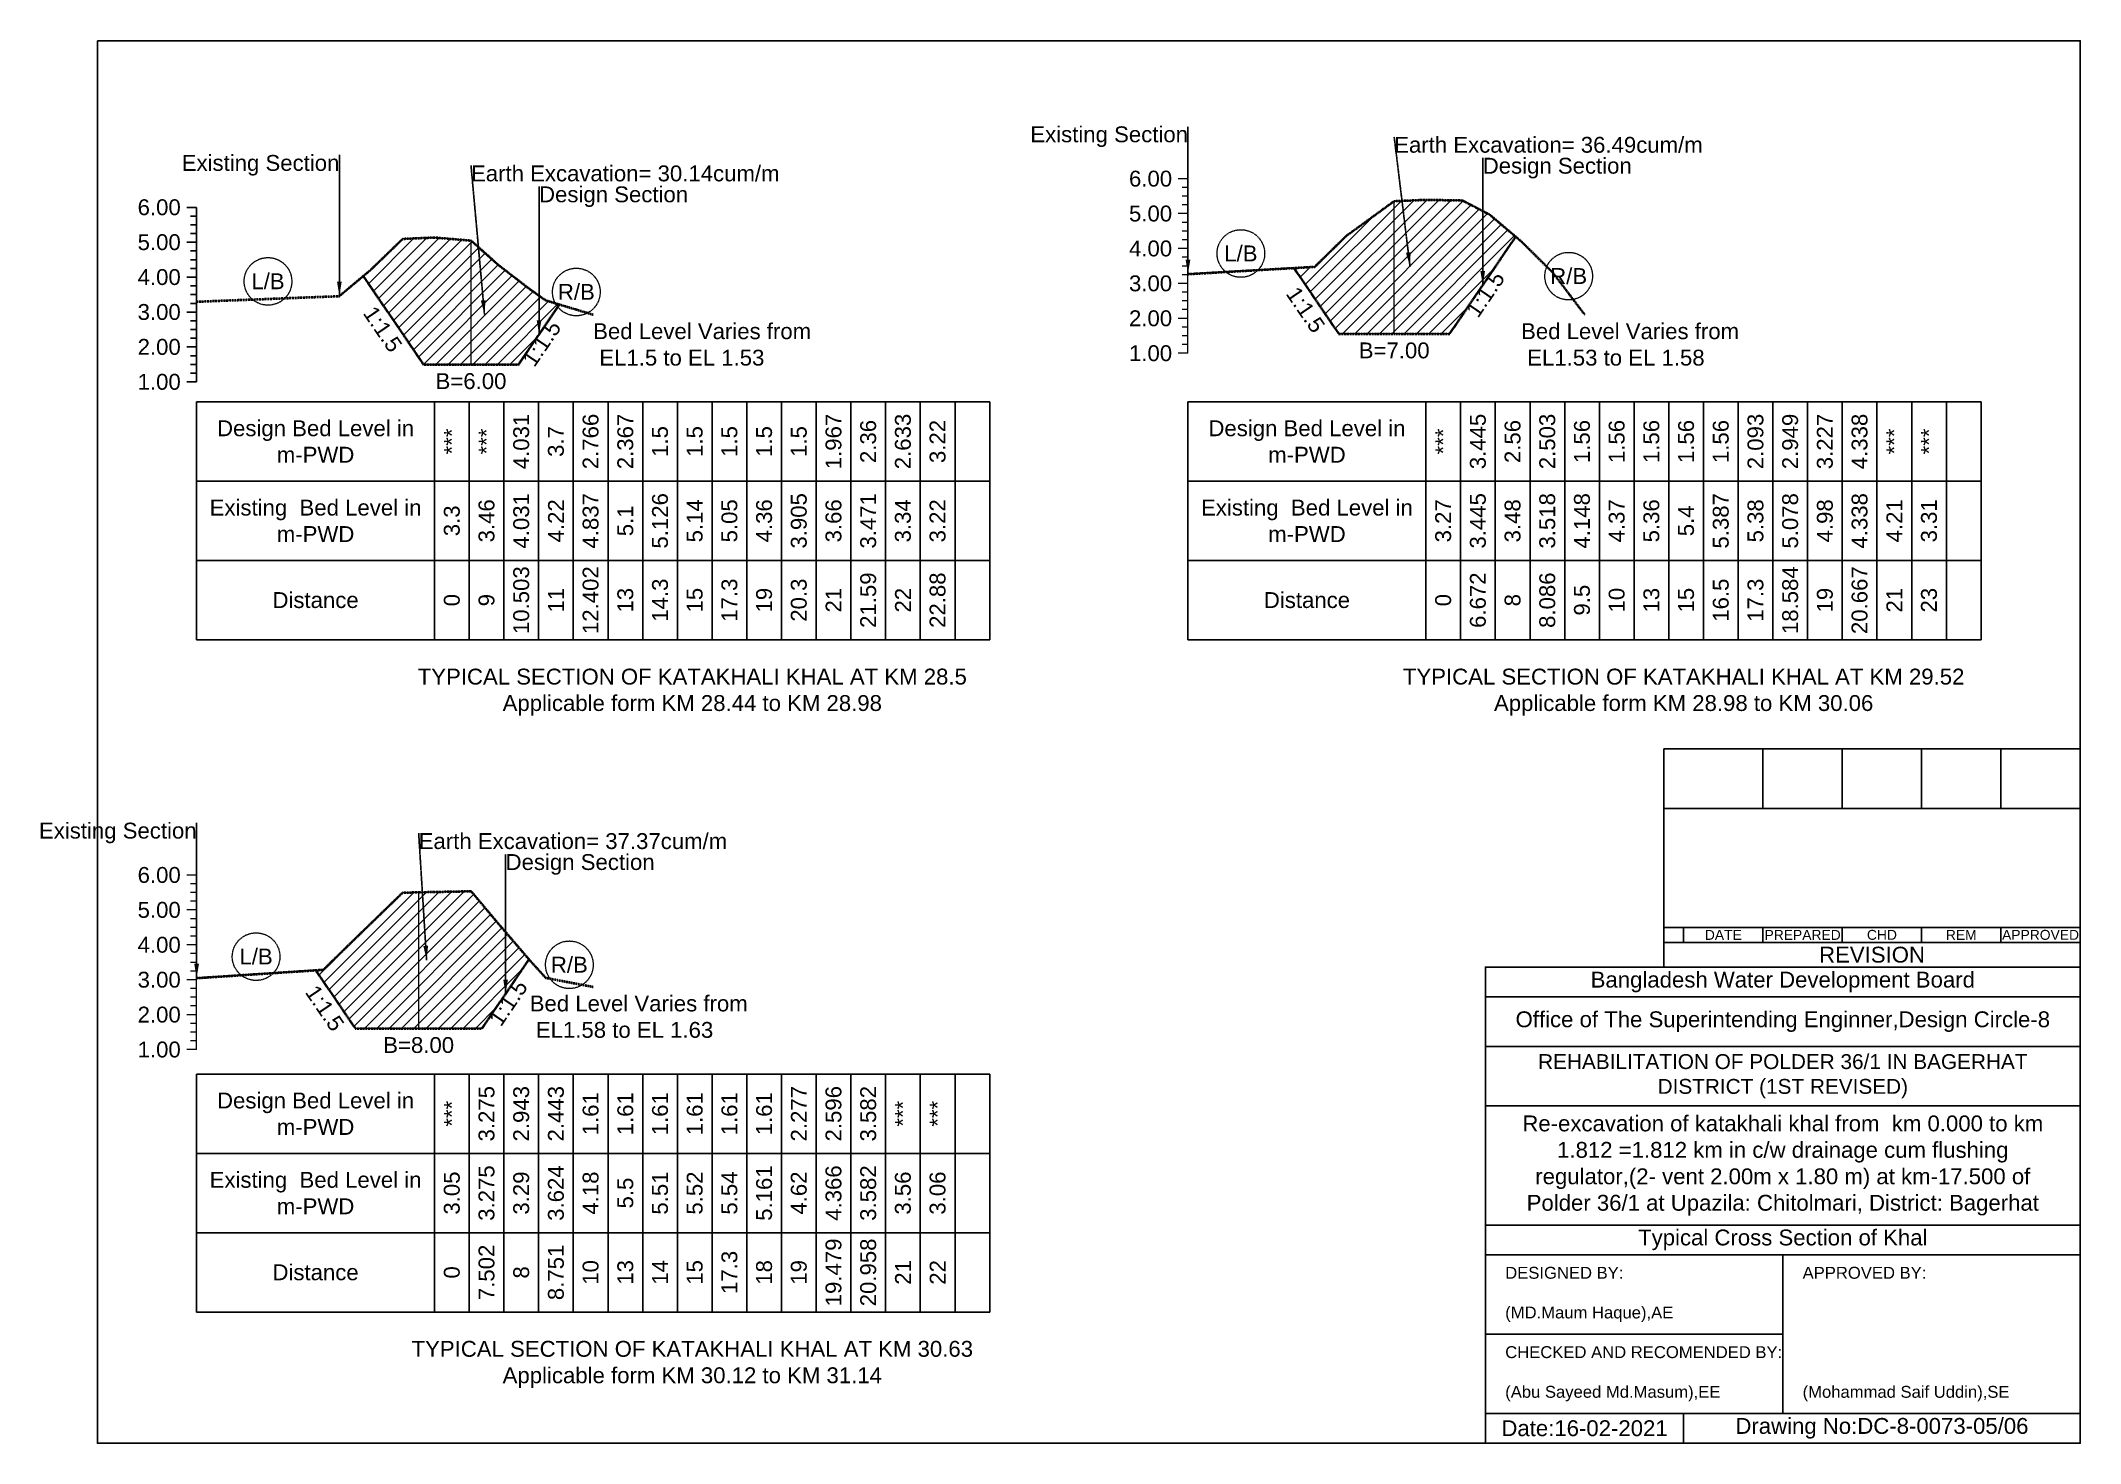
# Model space of a CAD drawing. Header units: inches. Extents: x 100000 to 145000, y -3535 to 0.
# Drawn here: x 129857 to 135000, y -3535 to 0 of the extents above; entities that cross this region are included whole.
import ezdxf

# ---------------------------------------------------------------- set-up
doc = ezdxf.new("R2010")
doc.units = ezdxf.units.IN
doc.header["$MEASUREMENT"] = 0
doc.linetypes.add('CENTER', pattern=[2, 1.25, -0.25, 0.25, -0.25])
doc.linetypes.add('DASHED', pattern=[0.75, 0.5, -0.25])
doc.layers.add('CL of Xsection', color=7, linetype='CENTER', lineweight=9)
doc.styles.get("Standard").update_dxf_attribs({"font": 'arial.ttf'})
doc.dimstyles.get("Standard").update_dxf_attribs({"dimtxt": 0.18, "dimasz": 0.18, "dimexe": 0.18, "dimexo": 0.0625, "dimgap": 0.09, "dimtad": 0, "dimtih": 1, "dimtoh": 1, "dimdec": 4, "dimzin": 0, "dimdsep": 46, "dimtxsty": 'Standard', "dimcen": 0.09, "dimadec": 0, "dimazin": 0, "dimtfac": 1, "dimtdec": 4, "dimtofl": 0, "dimtmove": 0, "dimatfit": 3, "dimfxl": 1, "dimtolj": 1, "dimtzin": 0, "dimarcsym": 0})

msp = doc.modelspace()

# ---------------------------------------------------------------- texts
at = {"char_height": 40}
for s, insert, attachment_point in [('6.00', (130210, -419.8), 6), ('5.00', (130210, -507.8), 6), ('4.00', (130210, -595.8), 6), ('3.00', (130210, -683.8), 6), ('2.00', (130210, -771.8), 6), ('1.00', (130210, -859.8), 6), ('Bangladesh Water Development Board', (134250, -2372.5), 5), ('Office of The Superintending Enginner,Design Circle-8', (134250, -2472.5), 5)]:
    msp.add_mtext(s, dxfattribs=dict(at, insert=insert, attachment_point=attachment_point))
for s, insert, char_height, width, attachment_point in [('DATE', (134100, -2253.8), 25, 200, 5), ('PREPARED', (134300, -2253.8), 25, 200, 5), ('CHD', (134500, -2253.8), 25, 200, 5), ('REM', (134700, -2253.8), 25, 200, 5), ('APPROVED', (134900, -2253.8), 25, 200, 5), ('REVISION ', (134475, -2303.8), 40, 1050, 5), ('REHABILITATION OF POLDER 36/1 IN BAGERHAT DISTRICT (1ST REVISED)', (134250, -2610), 37.5, 1400, 5), ('Re-excavation of katakhali khal from  km 0.000 to km 1.812 =1.812 km in c/w drainage cum flushing regulator,(2- vent 2.00m x 1.80 m) at km-17.500 of Polder 36/1 at Upazila: Chitolmari, District: Bagerhat ^J', (134250, -2835), 40, 1400, 5), ('Typical Cross Section of Khal', (134250, -3022.5), 40, 1400, 5), ('DESIGNED BY:^J^J(MD.Maum Haque),AE', (133550, -3160), 30, 700, 4), ('APPROVED BY:^J^J^J^J^J^J(Mohammad Saif Uddin),SE', (134300, -3260), 30, 700, 4), ('CHECKED AND RECOMENDED BY:^J^J(Abu Sayeed Md.Masum),EE', (133550, -3360), 30, 700, 4), ('Date:16-02-2021', (133750, -3497.5), 40, 700, 5), ('Drawing No:DC-8-0073-05/06', (134500, -3497.5), 40, 1100, 5)]:
    msp.add_mtext(s, dxfattribs=dict(insert=insert, char_height=char_height, width=width, attachment_point=attachment_point))
at = {"layer": 'CL of Xsection', "char_height": 40}
for s, insert, attachment_point in [('Existing Section', (132750, -215.7), 3), ('Earth Excavation= 36.49cum/m', (133270, -242.1), 1), ('Existing Section', (130610, -287.8), 3), ('Design Section', (133493.3, -294.9), 1), ('Earth Excavation= 30.14cum/m', (130942, -314.2), 1), ('6.00', (132710, -347.7), 6), ('Design Section', (131113.6, -367), 1), ('5.00', (132710, -435.7), 6), ('4.00', (132710, -523.7), 6), ('L/B', (132883.4, -536.2), 5), ('L/B', (130430, -606.4), 5), ('R/B', (131207.6, -633.2), 5), ('3.00', (132710, -611.7), 6), ('R/B', (133710, -593.2), 5), ('Bed Level Varies from ^J EL1.5 to EL 1.53', (131250, -712), 1), ('2.00', (132710, -699.7), 6), ('Bed Level Varies from ^J EL1.53 to EL 1.58', (133590, -712), 1), ('1.00', (132710, -787.7), 6), ('B=7.00', (133270, -760.4), 2), ('B=6.00', (130942, -837.8), 2), ('TYPICAL SECTION OF KATAKHALI KHAL AT KM 28.5^JApplicable form KM 28.44 to KM 28.98', (131500, -1642), 5), ('TYPICAL SECTION OF KATAKHALI KHAL AT KM 29.52^JApplicable form KM 28.98 to KM 30.06', (134000, -1642), 5), ('Existing Section', (130250, -1970.9), 3), ('Earth Excavation= 37.37cum/m', (130810, -1997.3), 1), ('Design Section', (131029.2, -2050.1), 1), ('6.00', (130210, -2102.9), 6), ('5.00', (130210, -2190.9), 6), ('4.00', (130210, -2278.9), 6), ('L/B', (130400, -2308.6), 5), ('R/B', (131190, -2329.1), 5), ('3.00', (130210, -2366.9), 6), ('Bed Level Varies from ^J EL1.58 to EL 1.63', (131090, -2406.5), 1), ('2.00', (130210, -2454.9), 6), ('B=8.00', (130810, -2511.3), 2), ('1.00', (130210, -2542.9), 6), ('TYPICAL SECTION OF KATAKHALI KHAL AT KM 30.63^JApplicable form KM 30.12 to KM 31.14', (131500, -3336.5), 5)]:
    msp.add_mtext(s, dxfattribs=dict(at, insert=insert, attachment_point=attachment_point))
at = {"layer": 'CL of Xsection', "char_height": 40, "attachment_point": 2}
for insert, rotation in [((133483.3, -627.2), 55.7131), ((133063.4, -666.5), 304.2869), ((130736.1, -715.5), 304.2869), ((131103.6, -751.2), 55.7131), ((130590, -2427), 304.2869), ((131019.2, -2413.5), 55.7131)]:
    msp.add_mtext('1:1.5', dxfattribs=dict(at, insert=insert, rotation=rotation))

# ---------------------------------------------------------------- blocks, each defined once
blk = doc.blocks.new('*T2')
at = {"color": 0, "linetype": 'ByBlock', "lineweight": -2, "transparency": 16777216}
for p, q in [((0, 0), (2000, 0)), ((0, 0), (0, -600)), ((600, 0), (600, -600)), ((687.5, 0), (687.5, -600)), ((775, 0), (775, -600)), ((862.5, 0), (862.5, -600)), ((950, 0), (950, -600)), ((1037.5, 0), (1037.5, -600)), ((1125, 0), (1125, -600)), ((1212.5, 0), (1212.5, -600)), ((1300, 0), (1300, -600)), ((1387.5, 0), (1387.5, -600)), ((1475, 0), (1475, -600)), ((1562.5, 0), (1562.5, -600)), ((1650, 0), (1650, -600)), ((1737.5, 0), (1737.5, -600)), ((1825, 0), (1825, -600)), ((1912.5, 0), (1912.5, -600)), ((2000, 0), (2000, -600)), ((0, -200), (2000, -200)), ((0, -400), (2000, -400)), ((0, -600), (2000, -600))]:
    blk.add_line(p, q, dxfattribs=at)
at = {"color": 0, "transparency": 16777216, "char_height": 40, "width": 599.88, "attachment_point": 5}
for s, insert in [('Design Bed Level in m-PWD', (300, -100)), ('Existing  Bed Level in m-PWD', (300, -300)), ('Distance', (300, -500))]:
    blk.add_mtext(s, dxfattribs=dict(at, insert=insert))
at = {"color": 0, "transparency": 16777216, "char_height": 40, "width": 199.88, "attachment_point": 5, "rotation": 90}
for s, insert in [('4.031', (818.75, -100)), ('2.766', (993.75, -100)), ('2.367', (1081.25, -100)), ('1.967', (1606.25, -100)), ('2.36', (1693.75, -100)), ('2.633', (1781.25, -100)), ('3.22', (1868.75, -100)), ('***', (643.75, -100)), ('***', (731.25, -100)), ('3.7', (906.25, -100)), ('1.5', (1168.75, -100)), ('1.5', (1256.25, -100)), ('1.5', (1343.75, -100)), ('1.5', (1431.25, -100)), ('1.5', (1518.75, -100)), ('3.46', (731.25, -300)), ('4.031', (818.75, -300)), ('4.22', (906.25, -300)), ('4.837', (993.75, -300)), ('5.126', (1168.75, -300)), ('5.14', (1256.25, -300)), ('5.05', (1343.75, -300)), ('4.36', (1431.25, -300)), ('3.905', (1518.75, -300)), ('3.66', (1606.25, -300)), ('3.471', (1693.75, -300)), ('3.34', (1781.25, -300)), ('3.22', (1868.75, -300)), ('3.3', (643.75, -300)), ('5.1', (1081.25, -300)), ('10.503', (818.75, -500)), ('12.402', (993.75, -500)), ('14.3', (1168.75, -500)), ('17.3', (1343.75, -500)), ('20.3', (1518.75, -500)), ('21.59', (1693.75, -500)), ('22.88', (1868.75, -500)), ('0', (643.75, -500)), ('9', (731.25, -500)), ('11', (906.25, -500)), ('13', (1081.25, -500)), ('15', (1256.25, -500)), ('19', (1431.25, -500)), ('21', (1606.25, -500)), ('22', (1781.25, -500))]:
    blk.add_mtext(s, dxfattribs=dict(at, insert=insert))
blk = doc.blocks.new('*T3')
at = {"layer": 'CL of Xsection', "color": 0, "linetype": 'ByBlock', "lineweight": -2, "transparency": 16777216}
for p, q in [((0, 0), (2000, 0)), ((0, 0), (0, -600)), ((600, 0), (600, -600)), ((687.5, 0), (687.5, -600)), ((775, 0), (775, -600)), ((862.5, 0), (862.5, -600)), ((950, 0), (950, -600)), ((1037.5, 0), (1037.5, -600)), ((1125, 0), (1125, -600)), ((1212.5, 0), (1212.5, -600)), ((1300, 0), (1300, -600)), ((1387.5, 0), (1387.5, -600)), ((1475, 0), (1475, -600)), ((1562.5, 0), (1562.5, -600)), ((1650, 0), (1650, -600)), ((1737.5, 0), (1737.5, -600)), ((1825, 0), (1825, -600)), ((1912.5, 0), (1912.5, -600)), ((2000, 0), (2000, -600)), ((0, -200), (2000, -200)), ((0, -400), (2000, -400)), ((0, -600), (2000, -600))]:
    blk.add_line(p, q, dxfattribs=at)
at = {"layer": 'CL of Xsection', "color": 0, "transparency": 16777216, "char_height": 40, "width": 599.88, "attachment_point": 5}
for s, insert in [('Design Bed Level in m-PWD', (300, -100)), ('Existing  Bed Level in m-PWD', (300, -300)), ('Distance', (300, -500))]:
    blk.add_mtext(s, dxfattribs=dict(at, insert=insert))
at = {"layer": 'CL of Xsection', "color": 0, "transparency": 16777216, "char_height": 40, "width": 199.88, "attachment_point": 5, "rotation": 90}
for s, insert in [('3.445', (731.25, -100)), ('2.56', (818.75, -100)), ('2.503', (906.25, -100)), ('1.56', (993.75, -100)), ('1.56', (1081.25, -100)), ('1.56', (1168.75, -100)), ('1.56', (1256.25, -100)), ('1.56', (1343.75, -100)), ('2.093', (1431.25, -100)), ('2.949', (1518.75, -100)), ('3.227', (1606.25, -100)), ('4.338', (1693.75, -100)), ('***', (643.75, -100)), ('***', (1781.25, -100)), ('***', (1868.75, -100)), ('3.27', (643.75, -300)), ('3.445', (731.25, -300)), ('3.48', (818.75, -300)), ('3.518', (906.25, -300)), ('4.148', (993.75, -300)), ('4.37', (1081.25, -300)), ('5.36', (1168.75, -300)), ('5.387', (1343.75, -300)), ('5.38', (1431.25, -300)), ('5.078', (1518.75, -300)), ('4.98', (1606.25, -300)), ('4.338', (1693.75, -300)), ('4.21', (1781.25, -300)), ('3.31', (1868.75, -300)), ('5.4', (1256.25, -300)), ('6.672', (731.25, -500)), ('8.086', (906.25, -500)), ('16.5', (1343.75, -500)), ('17.3', (1431.25, -500)), ('18.584', (1518.75, -500)), ('20.667', (1693.75, -500)), ('0', (643.75, -500)), ('8', (818.75, -500)), ('9.5', (993.75, -500)), ('10', (1081.25, -500)), ('13', (1168.75, -500)), ('15', (1256.25, -500)), ('19', (1606.25, -500)), ('21', (1781.25, -500)), ('23', (1868.75, -500))]:
    blk.add_mtext(s, dxfattribs=dict(at, insert=insert))
blk = doc.blocks.new('*T4')
at = {"layer": 'CL of Xsection', "color": 0, "linetype": 'ByBlock', "lineweight": -2, "transparency": 16777216}
for p, q in [((0, 0), (2000, 0)), ((0, 0), (0, -600)), ((600, 0), (600, -600)), ((687.5, 0), (687.5, -600)), ((775, 0), (775, -600)), ((862.5, 0), (862.5, -600)), ((950, 0), (950, -600)), ((1037.5, 0), (1037.5, -600)), ((1125, 0), (1125, -600)), ((1212.5, 0), (1212.5, -600)), ((1300, 0), (1300, -600)), ((1387.5, 0), (1387.5, -600)), ((1475, 0), (1475, -600)), ((1562.5, 0), (1562.5, -600)), ((1650, 0), (1650, -600)), ((1737.5, 0), (1737.5, -600)), ((1825, 0), (1825, -600)), ((1912.5, 0), (1912.5, -600)), ((2000, 0), (2000, -600)), ((0, -200), (2000, -200)), ((0, -400), (2000, -400)), ((0, -600), (2000, -600))]:
    blk.add_line(p, q, dxfattribs=at)
at = {"layer": 'CL of Xsection', "color": 0, "transparency": 16777216, "char_height": 40, "width": 599.88, "attachment_point": 5}
for s, insert in [('Design Bed Level in m-PWD', (300, -100)), ('Existing  Bed Level in m-PWD', (300, -300)), ('Distance', (300, -500))]:
    blk.add_mtext(s, dxfattribs=dict(at, insert=insert))
at = {"layer": 'CL of Xsection', "color": 0, "transparency": 16777216, "char_height": 40, "width": 199.88, "attachment_point": 5, "rotation": 90}
for s, insert in [('3.275', (731.25, -100)), ('2.943', (818.75, -100)), ('2.443', (906.25, -100)), ('1.61', (993.75, -100)), ('1.61', (1081.25, -100)), ('1.61', (1168.75, -100)), ('1.61', (1256.25, -100)), ('1.61', (1343.75, -100)), ('1.61', (1431.25, -100)), ('2.277', (1518.75, -100)), ('2.596', (1606.25, -100)), ('3.582', (1693.75, -100)), ('***', (643.75, -100)), ('***', (1781.25, -100)), ('***', (1868.75, -100)), ('3.05', (643.75, -300)), ('3.275', (731.25, -300)), ('3.29', (818.75, -300)), ('3.624', (906.25, -300)), ('4.18', (993.75, -300)), ('5.51', (1168.75, -300)), ('5.52', (1256.25, -300)), ('5.54', (1343.75, -300)), ('5.161', (1431.25, -300)), ('4.62', (1518.75, -300)), ('4.366', (1606.25, -300)), ('3.582', (1693.75, -300)), ('3.56', (1781.25, -300)), ('3.06', (1868.75, -300)), ('5.5', (1081.25, -300)), ('7.502', (731.25, -500)), ('8.751', (906.25, -500)), ('17.3', (1343.75, -500)), ('19.479', (1606.25, -500)), ('20.958', (1693.75, -500)), ('0', (643.75, -500)), ('8', (818.75, -500)), ('10', (993.75, -500)), ('13', (1081.25, -500)), ('14', (1168.75, -500)), ('15', (1256.25, -500)), ('18', (1431.25, -500)), ('19', (1518.75, -500)), ('21', (1781.25, -500)), ('22', (1868.75, -500))]:
    blk.add_mtext(s, dxfattribs=dict(at, insert=insert))

# ---------------------------------------------------------------- hatches: boundary and pattern name
h = msp.add_hatch()
h.set_pattern_fill('ANSI31', color=256, scale=176, style=0)
h.paths.add_polyline_path([(130670.1, -593.1), (130610, -643.4), (130670.1, -593.1), (130690, -576.5), (130746.1, -522.2), (130770, -499), (130822, -496.8), (130850, -495.5), (130942, -503.4), (131010, -564.2), (131062, -604.2), (131090, -625.8), (131113.6, -642.4), (131130, -653.9), (131165.2, -664.5), (131113.6, -740.2), (131062, -815.8), (130942, -815.8), (130822, -815.8), (130746.1, -704.5)])
at = {"layer": 'CL of Xsection'}
h = msp.add_hatch(dxfattribs=at)
h.set_pattern_fill('ANSI31', color=256, scale=176, style=0)
h.paths.add_polyline_path([(133016.9, -572.5), (132750, -587.9), (133016.9, -572.5), (133070, -569.4), (133073.4, -566.1), (133130, -510.7), (133150, -491.1), (133270, -404), (133350, -400.5), (133410, -401.6), (133442, -402.2), (133493.3, -428.8), (133510, -437.4), (133576.7, -493.9), (133493.3, -616.2), (133410, -738.4), (133270, -738.4), (133130, -738.4), (133073.4, -655.5)])
h = msp.add_hatch(dxfattribs=at)
h.set_pattern_fill('ANSI31', color=256, scale=176, style=0)
h.paths.add_polyline_path([(130550.1, -2342.7), (130250, -2362.5), (130550.1, -2342.7), (130570, -2341.4), (130600, -2312), (130650, -2263.1), (130770, -2146.9), (130810, -2146.1), (130850, -2145.2), (130942, -2143.4), (130970, -2176.8), (131010, -2224.4), (131029.2, -2246.7), (131088.3, -2315.7), (131029.2, -2402.5), (130970, -2489.3), (130810, -2489.3), (130650, -2489.3), (130600, -2416)])

# ---------------------------------------------------------------- linework, layer by layer
for points in [[(130000, 0), (135000, 0), (135000, -3535), (130000, -3535)], [(130670.1, -593.1), (130610, -643.4), (130670.1, -593.1), (130690, -576.5), (130746.1, -522.2), (130770, -499), (130822, -496.8), (130850, -495.5), (130942, -503.4), (131010, -564.2), (131062, -604.2), (131090, -625.8), (131113.6, -642.4), (131130, -653.9), (131165.2, -664.5), (131113.6, -740.2), (131062, -815.8), (130942, -815.8), (130822, -815.8), (130746.1, -704.5), (130670.1, -593.1)]]:
    msp.add_lwpolyline(points, close=True)
for points in [[(130250, -419.8), (130225, -419.8)], [(130250, -441.8), (130235, -441.8)], [(130250, -859.8), (130250, -771.8), (130250, -683.8), (130250, -595.8), (130250, -507.8), (130250, -419.8)], [(130250, -507.8), (130225, -507.8)], [(130250, -463.8), (130235, -463.8)], [(130250, -485.8), (130235, -485.8)], [(130250, -529.8), (130235, -529.8)], [(130250, -551.8), (130235, -551.8)], [(130250, -595.8), (130225, -595.8)], [(130250, -573.8), (130235, -573.8)], [(130250, -617.8), (130235, -617.8)], [(130250, -639.8), (130235, -639.8)], [(130250, -661.8), (130235, -661.8)], [(130250, -683.8), (130225, -683.8)], [(130250, -705.8), (130235, -705.8)], [(130250, -727.8), (130235, -727.8)], [(130250, -749.8), (130235, -749.8)], [(130250, -771.8), (130225, -771.8)], [(130250, -793.8), (130235, -793.8)], [(130250, -815.8), (130235, -815.8)], [(130250, -859.8), (130225, -859.8)], [(130250, -837.8), (130235, -837.8)], [(133950, -2335), (133950, -1785), (135000, -1785)], [(134000, -1785), (134000, -1785)], [(134200, -1785), (134200, -1935)], [(134400, -1785), (134400, -1935)], [(134600, -1785), (134600, -1935)], [(134800, -1785), (134800, -1935)], [(133950, -1935), (135000, -1935)], [(133950, -2235), (135000, -2235)], [(134000, -2235), (134000, -2272.5)], [(134200, -2235), (134200, -2272.5)], [(134400, -2235), (134400, -2272.5)], [(134600, -2235), (134600, -2272.5)], [(134800, -2235), (134800, -2272.5)], [(133950, -2272.5), (135000, -2272.5)], [(133500, -3535), (133500, -2335), (135000, -2335)], [(133500, -2410), (135000, -2410)], [(133500, -2535), (135000, -2535)], [(133500, -2685), (135000, -2685)], [(133500, -2985), (135000, -2985)], [(133500, -3060), (135000, -3060)], [(134250, -3060), (134250, -3460)], [(133500, -3260), (134250, -3260)], [(133500, -3460), (135000, -3460)], [(134000, -3460), (134000, -3535)]]:
    msp.add_lwpolyline(points)
at = {"color": 255, "linetype": 'DASHED', "lineweight": 40}
for points in [[(130250, -657.4), (130610, -643.4), (130670.1, -593.1), (130690, -576.5), (130746.1, -522.2), (130770, -499), (130822, -496.8), (130850, -495.5), (130942, -503.4), (131010, -564.2), (131062, -604.2), (131090, -625.8), (131113.6, -642.4), (131130, -653.9), (131165.2, -664.5), (131250, -690)], [(130670.1, -593.1), (130746.1, -704.5), (130822, -815.8), (130942, -815.8), (131062, -815.8), (131113.6, -740.2), (131165.2, -664.5)]]:
    msp.add_lwpolyline(points, dxfattribs=at)
at = {"layer": 'CL of Xsection'}
for points in [[(132750, -347.7), (132725, -347.7)], [(132750, -787.7), (132750, -699.7), (132750, -611.7), (132750, -523.7), (132750, -435.7), (132750, -347.7)], [(132750, -369.7), (132735, -369.7)], [(132750, -391.7), (132735, -391.7)], [(133270, -738.4), (133270, -404)], [(132750, -435.7), (132725, -435.7)], [(132750, -413.7), (132735, -413.7)], [(132750, -457.7), (132735, -457.7)], [(130942, -815.8), (130942, -503.4)], [(132750, -479.7), (132735, -479.7)], [(132750, -501.7), (132735, -501.7)], [(132750, -523.7), (132725, -523.7)], [(132750, -545.7), (132735, -545.7)], [(132750, -611.7), (132725, -611.7)], [(132750, -567.7), (132735, -567.7)], [(132750, -589.7), (132735, -589.7)], [(132750, -633.7), (132735, -633.7)], [(132750, -655.7), (132735, -655.7)], [(132750, -699.7), (132725, -699.7)], [(132750, -677.7), (132735, -677.7)], [(132750, -721.7), (132735, -721.7)], [(132750, -743.7), (132735, -743.7)], [(132750, -765.7), (132735, -765.7)], [(132750, -787.7), (132725, -787.7)], [(130250, -2102.9), (130225, -2102.9)], [(130250, -2542.9), (130250, -2454.9), (130250, -2366.9), (130250, -2278.9), (130250, -2190.9), (130250, -2102.9)], [(130250, -2124.9), (130235, -2124.9)], [(130250, -2146.9), (130235, -2146.9)], [(130810, -2489.3), (130810, -2146.1)], [(130250, -2190.9), (130225, -2190.9)], [(130250, -2168.9), (130235, -2168.9)], [(130250, -2212.9), (130235, -2212.9)], [(130250, -2234.9), (130235, -2234.9)], [(130250, -2256.9), (130235, -2256.9)], [(130250, -2278.9), (130225, -2278.9)], [(130250, -2300.9), (130235, -2300.9)], [(130250, -2322.9), (130235, -2322.9)], [(130250, -2344.9), (130235, -2344.9)], [(130250, -2366.9), (130225, -2366.9)], [(130250, -2388.9), (130235, -2388.9)], [(130250, -2410.9), (130235, -2410.9)], [(130250, -2454.9), (130225, -2454.9)], [(130250, -2432.9), (130235, -2432.9)], [(130250, -2476.9), (130235, -2476.9)], [(130250, -2498.9), (130235, -2498.9)], [(130250, -2542.9), (130225, -2542.9)], [(130250, -2520.9), (130235, -2520.9)]]:
    msp.add_lwpolyline(points, dxfattribs=at)
at = {"layer": 'CL of Xsection', "color": 255, "linetype": 'DASHED', "lineweight": 40}
for points in [[(132750, -587.9), (133016.9, -572.5), (133070, -569.4), (133073.4, -566.1), (133130, -510.7), (133150, -491.1), (133270, -404), (133350, -400.5), (133410, -401.6), (133442, -402.2), (133493.3, -428.8), (133510, -437.4), (133576.7, -493.9), (133590, -505.2), (133670, -584.4), (133750, -690)], [(133016.9, -572.5), (133073.4, -655.5), (133130, -738.4), (133270, -738.4), (133410, -738.4), (133493.3, -616.2), (133576.7, -493.9)], [(130250, -2362.5), (130550.1, -2342.7), (130570, -2341.4), (130600, -2312), (130650, -2263.1), (130770, -2146.9), (130810, -2146.1), (130850, -2145.2), (130942, -2143.4), (130970, -2176.8), (131010, -2224.4), (131029.2, -2246.7), (131088.3, -2315.7), (131090, -2317.7), (131130, -2361.7), (131250, -2384.5)], [(130550.1, -2342.7), (130600, -2416), (130650, -2489.3), (130810, -2489.3), (130970, -2489.3), (131029.2, -2402.5), (131088.3, -2315.7)]]:
    msp.add_lwpolyline(points, dxfattribs=at)
at = {"layer": 'CL of Xsection'}
for points in [[(133016.9, -572.5), (132750, -587.9), (133016.9, -572.5), (133070, -569.4), (133073.4, -566.1), (133130, -510.7), (133150, -491.1), (133270, -404), (133350, -400.5), (133410, -401.6), (133442, -402.2), (133493.3, -428.8), (133510, -437.4), (133576.7, -493.9), (133493.3, -616.2), (133410, -738.4), (133270, -738.4), (133130, -738.4), (133073.4, -655.5), (133016.9, -572.5)], [(130550.1, -2342.7), (130250, -2362.5), (130550.1, -2342.7), (130570, -2341.4), (130600, -2312), (130650, -2263.1), (130770, -2146.9), (130810, -2146.1), (130850, -2145.2), (130942, -2143.4), (130970, -2176.8), (131010, -2224.4), (131029.2, -2246.7), (131088.3, -2315.7), (131029.2, -2402.5), (130970, -2489.3), (130810, -2489.3), (130650, -2489.3), (130600, -2416), (130550.1, -2342.7)]]:
    msp.add_lwpolyline(points, close=True, dxfattribs=at)
for centre in [(132883.4, -536.2), (130430, -606.4), (133710, -593.2), (131207.6, -633.2), (130400, -2308.6), (131190, -2329.1)]:
    msp.add_circle(centre, 60, dxfattribs=at)

# ---------------------------------------------------------------- block references
for name, p in [('*T2', (130250, -910)), ('*T3', (132750, -910)), ('*T4', (130250, -2604.5))]:
    msp.add_blockref(name, p)

msp.set_redraw_order([(e.dxf.handle, doc.entitydb.next_handle()) for e in msp.query("TEXT MTEXT ATTDEF DIMENSION ARC_DIMENSION")])  # texts and dimensions are drawn at this point

# ---------------------------------------------------------------- leaders
at = {"layer": 'CL of Xsection'}
for points in [[(132750, -587.9), (132750, -215.7)], [(133310, -569.4), (133270, -242.1)], [(130610, -643.4), (130610, -287.8)], [(133493.3, -616.2), (133493.3, -294.9)], [(130976, -690), (130942, -314.2)], [(131113.6, -740.2), (131113.6, -367)], [(130250, -2362.5), (130250, -1970.9)], [(130830, -2317.2), (130810, -1997.3)], [(131029.2, -2402.5), (131029.2, -2050.1)]]:
    msp.add_leader(points, dimstyle='Standard', override={"dimasz": 36}, dxfattribs=at)

doc.saveas('drawing.dxf')
